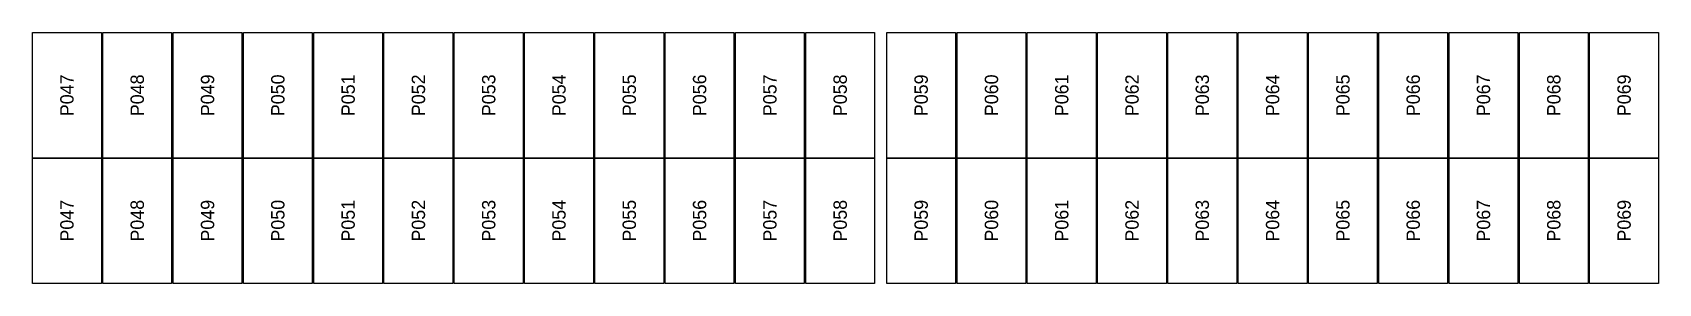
# Model space of a CAD drawing. Extents: x 296295 to 296770, y 651564 to 652121.
# Drawn here: x 296552.46 to 296579.24, y 651832.28 to 651836.4 of the extents above; entities that cross this region are included whole.
import ezdxf
from ezdxf.enums import TextEntityAlignment as Align

# ---------------------------------------------------------------- set-up
doc = ezdxf.new("R2010")
doc.units = 0

msp = doc.modelspace()

# ---------------------------------------------------------------- texts
at = {"layer": 'PANEL_POSITION'}
for s, p in [('P054', (296561.132, 651835.369)), ('P064', (296572.888, 651835.369)), ('P047', (296553.026, 651835.369)), ('P048', (296554.184, 651835.369)), ('P049', (296555.342, 651835.369)), ('P050', (296556.5, 651835.369)), ('P051', (296557.658, 651835.369)), ('P052', (296558.816, 651835.369)), ('P053', (296559.974, 651835.369)), ('P055', (296562.29, 651835.369)), ('P056', (296563.448, 651835.369)), ('P057', (296564.606, 651835.369)), ('P058', (296565.764, 651835.369)), ('P059', (296567.098, 651835.369)), ('P060', (296568.256, 651835.369)), ('P061', (296569.414, 651835.369)), ('P062', (296570.572, 651835.369)), ('P063', (296571.73, 651835.369)), ('P065', (296574.046, 651835.369)), ('P066', (296575.204, 651835.369)), ('P067', (296576.362, 651835.369)), ('P068', (296577.52, 651835.369)), ('P069', (296578.678, 651835.369)), ('P047', (296553.026, 651833.306)), ('P048', (296554.184, 651833.306)), ('P049', (296555.342, 651833.306)), ('P050', (296556.5, 651833.306)), ('P051', (296557.658, 651833.306)), ('P052', (296558.816, 651833.306)), ('P053', (296559.974, 651833.306)), ('P054', (296561.132, 651833.306)), ('P055', (296562.29, 651833.306)), ('P056', (296563.448, 651833.306)), ('P057', (296564.606, 651833.306)), ('P058', (296565.764, 651833.306)), ('P059', (296567.098, 651833.306)), ('P060', (296568.256, 651833.306)), ('P061', (296569.414, 651833.306)), ('P062', (296570.572, 651833.306)), ('P063', (296571.73, 651833.306)), ('P064', (296572.888, 651833.306)), ('P065', (296574.046, 651833.306)), ('P066', (296575.204, 651833.306)), ('P067', (296576.362, 651833.306)), ('P068', (296577.52, 651833.306)), ('P069', (296578.678, 651833.306))]:
    msp.add_text(s, height=0.22, rotation=90, dxfattribs=at).set_placement(p, align=Align.MIDDLE_CENTER)

# ---------------------------------------------------------------- linework, layer by layer
at = {"layer": 'PANELS_MASTER'}
for points in [[(296552.459, 651836.401), (296553.593, 651836.401), (296553.593, 651834.338), (296552.459, 651834.338)], [(296553.617, 651836.401), (296554.751, 651836.401), (296554.751, 651834.338), (296553.617, 651834.338)], [(296554.775, 651836.401), (296555.909, 651836.401), (296555.909, 651834.338), (296554.775, 651834.338)], [(296555.933, 651836.401), (296557.067, 651836.401), (296557.067, 651834.338), (296555.933, 651834.338)], [(296557.091, 651836.401), (296558.225, 651836.401), (296558.225, 651834.338), (296557.091, 651834.338)], [(296558.249, 651836.401), (296559.383, 651836.401), (296559.383, 651834.338), (296558.249, 651834.338)], [(296559.407, 651836.401), (296560.541, 651836.401), (296560.541, 651834.338), (296559.407, 651834.338)], [(296560.565, 651836.401), (296561.699, 651836.401), (296561.699, 651834.338), (296560.565, 651834.338)], [(296561.723, 651836.401), (296562.857, 651836.401), (296562.857, 651834.338), (296561.723, 651834.338)], [(296562.881, 651836.401), (296564.015, 651836.401), (296564.015, 651834.338), (296562.881, 651834.338)], [(296564.039, 651836.401), (296565.173, 651836.401), (296565.173, 651834.338), (296564.039, 651834.338)], [(296565.197, 651836.401), (296566.331, 651836.401), (296566.331, 651834.338), (296565.197, 651834.338)], [(296566.531, 651836.401), (296567.665, 651836.401), (296567.665, 651834.338), (296566.531, 651834.338)], [(296567.689, 651836.401), (296568.823, 651836.401), (296568.823, 651834.338), (296567.689, 651834.338)], [(296568.847, 651836.401), (296569.981, 651836.401), (296569.981, 651834.338), (296568.847, 651834.338)], [(296570.005, 651836.401), (296571.139, 651836.401), (296571.139, 651834.338), (296570.005, 651834.338)], [(296571.163, 651836.401), (296572.297, 651836.401), (296572.297, 651834.338), (296571.163, 651834.338)], [(296572.321, 651836.401), (296573.455, 651836.401), (296573.455, 651834.338), (296572.321, 651834.338)], [(296573.479, 651836.401), (296574.613, 651836.401), (296574.613, 651834.338), (296573.479, 651834.338)], [(296574.637, 651836.401), (296575.771, 651836.401), (296575.771, 651834.338), (296574.637, 651834.338)], [(296575.795, 651836.401), (296576.929, 651836.401), (296576.929, 651834.338), (296575.795, 651834.338)], [(296576.953, 651836.401), (296578.087, 651836.401), (296578.087, 651834.338), (296576.953, 651834.338)], [(296578.111, 651836.401), (296579.245, 651836.401), (296579.245, 651834.338), (296578.111, 651834.338)], [(296552.459, 651834.338), (296553.593, 651834.338), (296553.593, 651832.275), (296552.459, 651832.275)], [(296553.617, 651834.338), (296554.751, 651834.338), (296554.751, 651832.275), (296553.617, 651832.275)], [(296554.775, 651834.338), (296555.909, 651834.338), (296555.909, 651832.275), (296554.775, 651832.275)], [(296555.933, 651834.338), (296557.067, 651834.338), (296557.067, 651832.275), (296555.933, 651832.275)], [(296557.091, 651834.338), (296558.225, 651834.338), (296558.225, 651832.275), (296557.091, 651832.275)], [(296558.249, 651834.338), (296559.383, 651834.338), (296559.383, 651832.275), (296558.249, 651832.275)], [(296559.407, 651834.338), (296560.541, 651834.338), (296560.541, 651832.275), (296559.407, 651832.275)], [(296560.565, 651834.338), (296561.699, 651834.338), (296561.699, 651832.275), (296560.565, 651832.275)], [(296561.723, 651834.338), (296562.857, 651834.338), (296562.857, 651832.275), (296561.723, 651832.275)], [(296562.881, 651834.338), (296564.015, 651834.338), (296564.015, 651832.275), (296562.881, 651832.275)], [(296564.039, 651834.338), (296565.173, 651834.338), (296565.173, 651832.275), (296564.039, 651832.275)], [(296565.197, 651834.338), (296566.331, 651834.338), (296566.331, 651832.275), (296565.197, 651832.275)], [(296566.531, 651834.338), (296567.665, 651834.338), (296567.665, 651832.275), (296566.531, 651832.275)], [(296567.689, 651834.338), (296568.823, 651834.338), (296568.823, 651832.275), (296567.689, 651832.275)], [(296568.847, 651834.338), (296569.981, 651834.338), (296569.981, 651832.275), (296568.847, 651832.275)], [(296570.005, 651834.338), (296571.139, 651834.338), (296571.139, 651832.275), (296570.005, 651832.275)], [(296571.163, 651834.338), (296572.297, 651834.338), (296572.297, 651832.275), (296571.163, 651832.275)], [(296572.321, 651834.338), (296573.455, 651834.338), (296573.455, 651832.275), (296572.321, 651832.275)], [(296573.479, 651834.338), (296574.613, 651834.338), (296574.613, 651832.275), (296573.479, 651832.275)], [(296574.637, 651834.338), (296575.771, 651834.338), (296575.771, 651832.275), (296574.637, 651832.275)], [(296575.795, 651834.338), (296576.929, 651834.338), (296576.929, 651832.275), (296575.795, 651832.275)], [(296576.953, 651834.338), (296578.087, 651834.338), (296578.087, 651832.275), (296576.953, 651832.275)], [(296578.111, 651834.338), (296579.245, 651834.338), (296579.245, 651832.275), (296578.111, 651832.275)]]:
    msp.add_lwpolyline(points, close=True, dxfattribs=at)

msp.set_redraw_order([(e.dxf.handle, doc.entitydb.next_handle()) for e in msp.query("TEXT MTEXT ATTDEF DIMENSION ARC_DIMENSION")])  # texts and dimensions are drawn at this point

doc.saveas('drawing.dxf')
